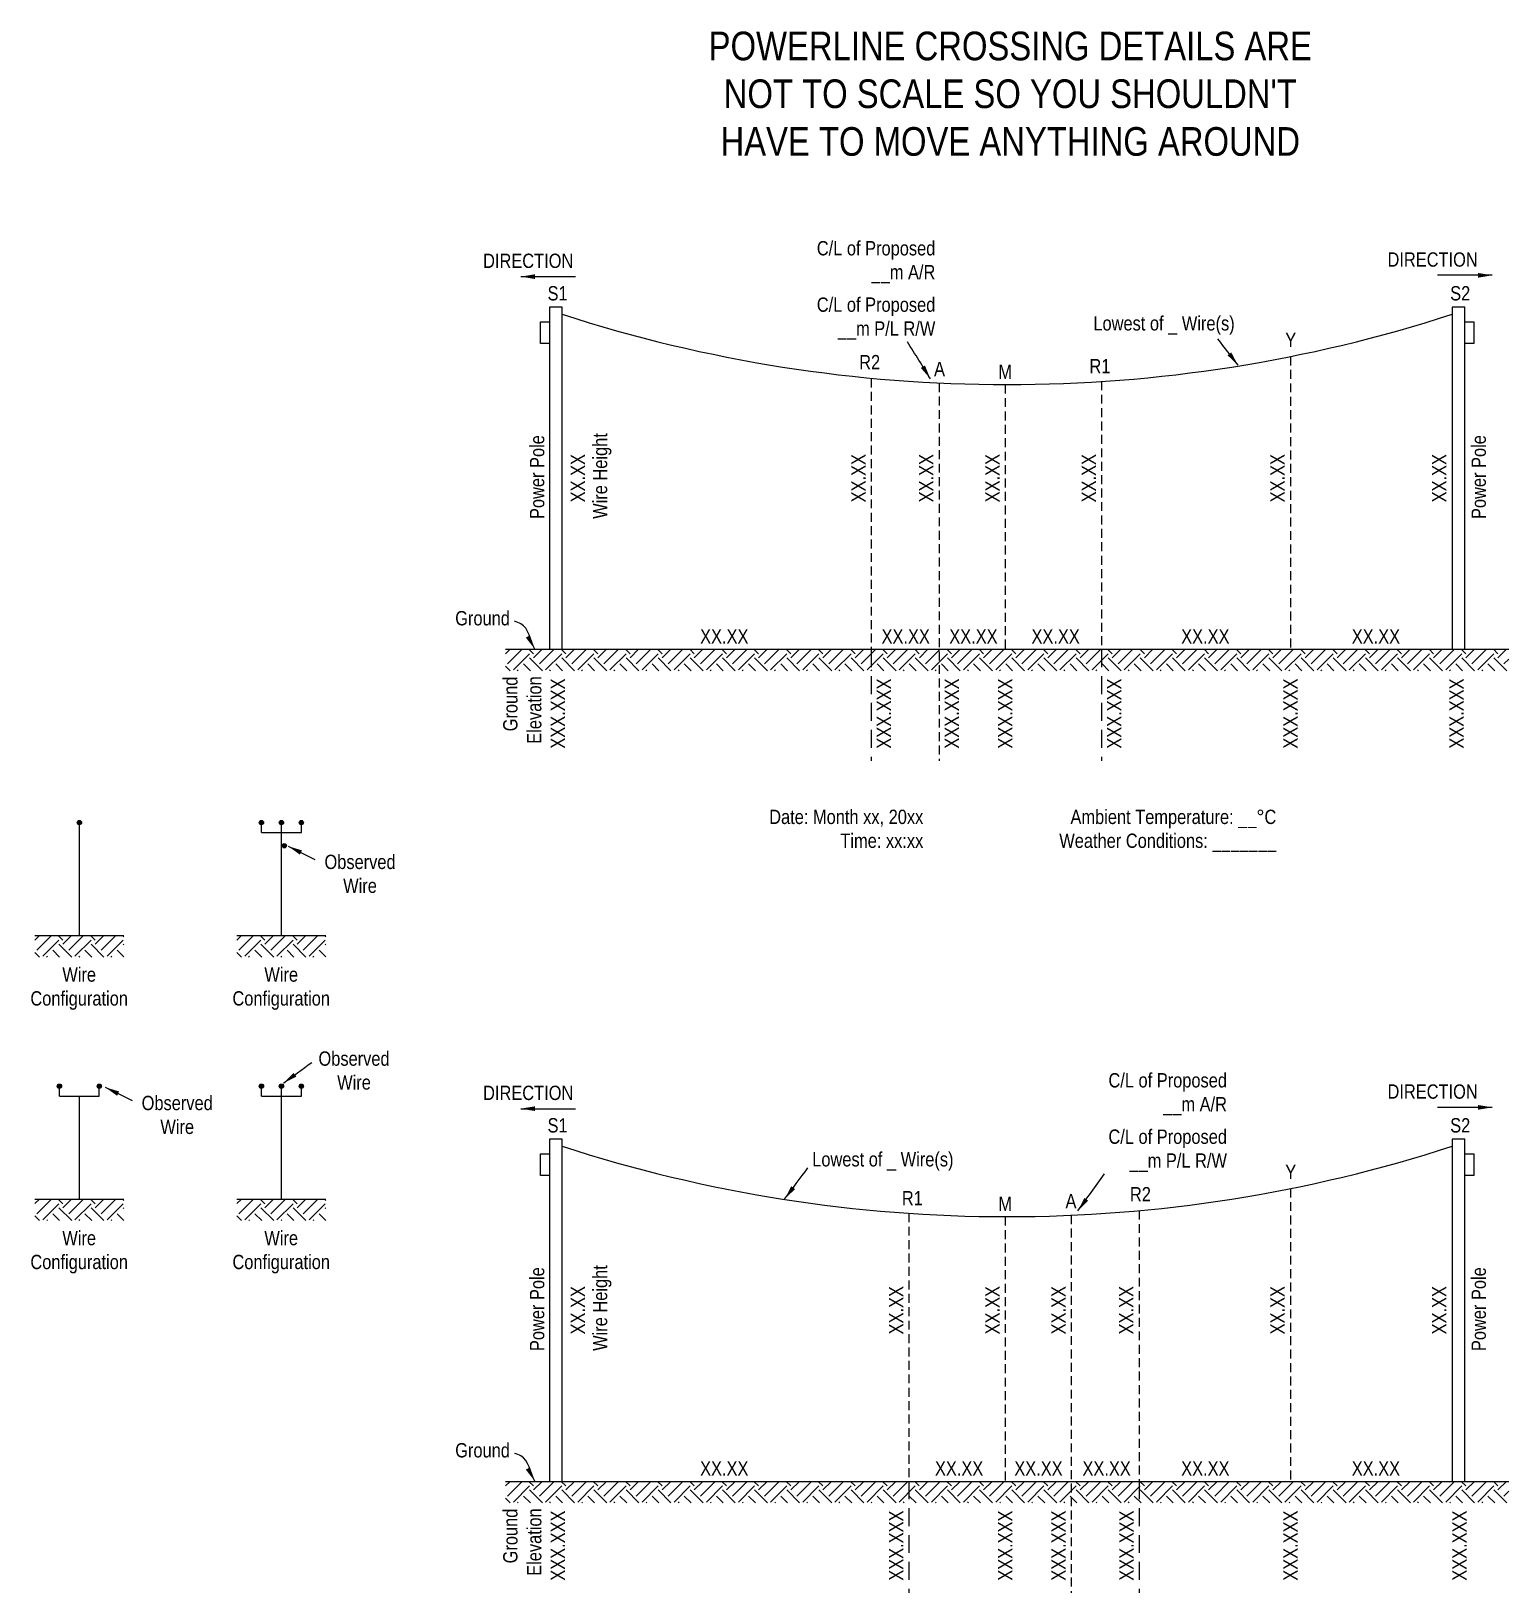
# Model space of a CAD drawing. Extents: x 403018 to 417191, y 6033193 to 6042673.
# Drawn here: x 408648 to 409680, y 6035767 to 6036857 of the extents above; entities that cross this region are included whole.
import ezdxf
from ezdxf.enums import TextEntityAlignment as Align

# ---------------------------------------------------------------- set-up
doc = ezdxf.new("R2010")
doc.units = 0
doc.header["$LTSCALE"] = 5
for name, pattern in [('foc-ACCESSROAD', [3.75, 2.5, -1.25]), ('foc-TIELINE', [1.875, 1.25, -0.625]), ('foc-TOPO', [1, 0.2, -0.8])]:
    doc.linetypes.add(name, pattern=pattern)
for name, color, linetype in [('AS-POWER', 104, 'foc-POWER'), ('AS-POWER-EXISTING-T', 72, 'Continuous'), ('C-AR', 13, 'foc-ACCESSROAD'), ('DETAIL-T', 7, 'Continuous'), ('L-BD', 7, 'Continuous'), ('L-TIE', 7, 'foc-TIELINE'), ('P-CROSSINGS-GROUND', 48, 'foc-TOPO'), ('P-CROSSINGS-LINE', 3, 'Continuous')]:
    doc.layers.add(name, color=color, linetype=linetype)
doc.styles.add('80CG', font='ARIALN.TTF', dxfattribs={"height": 10})
doc.styles.add('80L', font='ARIALN.TTF', dxfattribs={"height": 10})
doc.styles.add('foc-LtypeFont', font='ARIALN.TTF', dxfattribs={"height": 7.35})
doc.linetypes.add('foc-POWER', pattern='A,6,-1,["P",foc-LtypeFont,S=0.2,R=0,X=-0.625,Y=-0.75],-1.24,4', length=12.24)
doc.dimstyles.new('Compass 5 000', dxfattribs={"dimscale": 5, "dimtxt": 9, "dimasz": 2, "dimexe": 0.2, "dimexo": 0.0625, "dimgap": 0.5, "dimtad": 0, "dimtih": 1, "dimtoh": 1, "dimzin": 0, "dimdsep": 46, "dimtxsty": '80CG', "dimcen": 0.1, "dimse1": 1, "dimse2": 1, "dimclrd": 256, "dimclrt": 256, "dimaunit": 1, "dimadec": 4, "dimazin": 0, "dimtfac": 0.06, "dimtofl": 0, "dimtmove": 0, "dimatfit": 1, "dimfxl": 0.2, "dimtolj": 1, "dimtzin": 0, "dimlwd": -1, "dimarcsym": 0})

msp = doc.modelspace()

# ---------------------------------------------------------------- texts
at = {"layer": 'AS-POWER-EXISTING-T', "char_height": 10.001, "attachment_point": 7, "rotation": 90, "style": '80L'}
for insert in [(409006.416, 6036516.55), (409664.1, 6036516.55), (409006.416, 6035935.367), (409664.1, 6035935.367)]:
    msp.add_mtext_dynamic_manual_height_columns('Power Pole', width=177.06719, gutter_width=50.006, heights=[0], dxfattribs=dict(at, insert=insert))
at = {"layer": 'DETAIL-T', "color": 1, "insert": (409331.788, 6036813.481), "char_height": 20.00202, "width": 420.37884, "attachment_point": 5, "style": '80CG'}
msp.add_mtext("POWERLINE CROSSING DETAILS ARE\\PNOT TO SCALE SO YOU SHOULDN'T HAVE TO MOVE ANYTHING AROUND", dxfattribs=at)
at = {"layer": 'L-BD', "style": '80L'}
for s, p in [('S1', (409008.582, 6036669.219)), ('S2', (409639.055, 6036669.219)), ('Y', (409523.848, 6036636.694)), ('M', (409323.452, 6036614.383)), ('S1', (409008.582, 6036088.036)), ('S2', (409639.055, 6036088.036)), ('Y', (409523.848, 6036055.511)), ('R1', (409256.066, 6036037.164)), ('M', (409323.452, 6036033.199)), ('A', (409370.355, 6036035.133)), ('R2', (409415.374, 6036039.918))]:
    msp.add_text(s, height=10.001, dxfattribs=at).set_placement(p)
for s, p in [('R2', (409226.266, 6036621.101)), ('A', (409278.544, 6036616.316)), ('R1', (409387.088, 6036618.347))]:
    msp.add_text(s, height=10.001, rotation=360, dxfattribs=at).set_placement(p)
for p in [(409029.756, 6036545.053), (409225.728, 6036545.053), (409273.128, 6036545.053), (409319.277, 6036545.053), (409386.577, 6036545.053), (409518.431, 6036545.053), (409631.451, 6036545.053), (409029.756, 6035963.87), (409251.976, 6035963.87), (409319.277, 6035963.87), (409365.425, 6035963.87), (409412.825, 6035963.87), (409518.431, 6035963.87), (409631.451, 6035963.87)]:
    msp.add_text('XX.XX', height=10.001, rotation=90, dxfattribs=at).set_placement(p, align=Align.MIDDLE_CENTER)
for p in [(409132.012, 6036434.548), (409258.745, 6036434.548), (409306.06, 6036434.548), (409363.464, 6036434.548), (409468.037, 6036434.548), (409587.183, 6036434.548), (409132.012, 6035853.364), (409296.046, 6035853.364), (409351.491, 6035853.364), (409399.091, 6035853.364), (409468.037, 6035853.364), (409587.183, 6035853.364)]:
    msp.add_text('XX.XX', height=10.001, dxfattribs=at).set_placement(p, align=Align.MIDDLE_CENTER)
for p in [(409023.764, 6036405.153), (409251.573, 6036405.153), (409298.973, 6036405.153), (409336.323, 6036405.153), (409412.422, 6036405.153), (409535.478, 6036405.153), (409651.482, 6036405.153), (409023.764, 6035823.97), (409260.013, 6035823.97), (409336.323, 6035823.97), (409373.461, 6035823.97), (409420.862, 6035823.97), (409535.478, 6035823.97), (409653.539, 6035823.97)]:
    msp.add_text('XXX.XXX', height=10.001, rotation=90, dxfattribs=at).set_placement(p, align=Align.BOTTOM_RIGHT)
for s, width, gutter_width, insert, char_height, attachment_point in [('C/L of Proposed __m A/R', 95.65503, 50.006, (409279.443, 6036710.687), 10.00101, 3), ('DIRECTION', 62.14583, 50.006, (409026.561, 6036701.902), 10.001, 3), ('DIRECTION', 62.14583, 50.006, (409658.273, 6036702.814), 10.001, 3), ('C/L of Proposed __m P/L R/W', 95.65503, 50.006, (409279.443, 6036671.297), 10.00101, 3), ('Lowest of _ Wire(s)', 98.0908, 50.006, (409488.518, 6036658.236), 10.00101, 3), ('Ground', 177.06719, 50.006, (408944.081, 6036442.12), 10.001, 7), ('Date: Month xx, 20xx\\PTime: xx:xx', 156.18019, 50.006, (409271.035, 6036313.503), 10.00101, 3), ('Ambient Temperature: __%%DC\\PWeather Conditions: _______', 156.18019, 50.006, (409517.583, 6036313.503), 10.00101, 3), ('Observed Wire', 48.9385, 50, (408877.606, 6036268.659), 10.00101, 5), ('Wire\\PConfiguration', 67.43968, 50.006, (408681.433, 6036188.534), 10.00101, 5), ('Wire\\PConfiguration', 67.43968, 50.006, (408822.551, 6036188.534), 10.00101, 5), ('Observed Wire', 48.9385, 50, (408873.416, 6036131.258), 10.00101, 5), ('C/L of Proposed __m A/R', 95.65503, 50.006, (409483.14, 6036129.504), 10.00101, 3), ('DIRECTION', 62.14583, 50.006, (409026.561, 6036120.718), 10.001, 3), ('DIRECTION', 62.14583, 50.006, (409658.273, 6036121.631), 10.001, 3), ('Observed Wire', 48.9385, 50, (408749.9, 6036100.246), 10.00101, 5), ('C/L of Proposed __m P/L R/W', 95.65503, 50.006, (409483.14, 6036090.114), 10.00101, 3), ('Lowest of _ Wire(s)', 104.31504, 50.006, (409292.128, 6036074.329), 10.00101, 3), ('Wire\\PConfiguration', 67.43968, 50.006, (408681.433, 6036004.436), 10.00101, 5), ('Wire\\PConfiguration', 67.43968, 50.006, (408822.551, 6036004.436), 10.00101, 5), ('Ground', 177.06719, 50.006, (408944.081, 6035860.936), 10.001, 7)]:
    msp.add_mtext_dynamic_manual_height_columns(s, width=width, gutter_width=gutter_width, heights=[0], dxfattribs=dict(at, insert=insert, char_height=char_height, attachment_point=attachment_point))
at = {"layer": 'L-BD', "char_height": 10.00101, "attachment_point": 7, "rotation": 90, "style": '80L'}
for s, width, insert in [('\\pi0.12846;Wire Height', 59.87412, (409053.256, 6036516.55)), ('\\pi9.6849;Ground\\P\\pi1.0073;Elevation', 46.42801, (409004.405, 6036358.554)), ('\\pi0.12846;Wire Height', 59.87412, (409053.256, 6035935.367)), ('\\pi9.6849;Ground\\P\\pi1.0073;Elevation', 46.42801, (409004.405, 6035777.371))]:
    msp.add_mtext_dynamic_manual_height_columns(s, width=width, gutter_width=50.006, heights=[0], dxfattribs=dict(at, insert=insert))

# ---------------------------------------------------------------- hatches: boundary and pattern name
at = {"layer": 'AS-POWER-EXISTING-T'}
h = msp.add_hatch(color=256, dxfattribs=at)
h.dxf.hatch_style = 1
edge = h.paths.add_edge_path()
edge.add_arc((408681.562, 6036304.479), 1.5, 0, 360)
h = msp.add_hatch(color=256, dxfattribs=at)
h.dxf.hatch_style = 1
edge = h.paths.add_edge_path()
edge.add_arc((408808.744, 6036304.479), 1.5, 0, 360)
h = msp.add_hatch(color=256, dxfattribs=at)
h.dxf.hatch_style = 1
edge = h.paths.add_edge_path()
edge.add_arc((408822.68, 6036304.479), 1.5, 0, 360)
h = msp.add_hatch(color=256, dxfattribs=at)
h.dxf.hatch_style = 1
edge = h.paths.add_edge_path()
edge.add_arc((408836.616, 6036304.479), 1.5, 0, 360)
h = msp.add_hatch(color=256, dxfattribs=at)
h.dxf.hatch_style = 1
edge = h.paths.add_edge_path()
edge.add_arc((408824.73, 6036288.321), 1.5, 0, 360)
h = msp.add_hatch(color=256, dxfattribs=at)
h.dxf.hatch_style = 1
edge = h.paths.add_edge_path()
edge.add_arc((408667.626, 6036120.382), 1.5, 0, 360)
h = msp.add_hatch(color=256, dxfattribs=at)
h.dxf.hatch_style = 1
edge = h.paths.add_edge_path()
edge.add_arc((408695.498, 6036120.382), 1.5, 0, 360)
h = msp.add_hatch(color=256, dxfattribs=at)
h.dxf.hatch_style = 1
edge = h.paths.add_edge_path()
edge.add_arc((408808.744, 6036120.382), 1.5, 0, 360)
h = msp.add_hatch(color=256, dxfattribs=at)
h.dxf.hatch_style = 1
edge = h.paths.add_edge_path()
edge.add_arc((408822.68, 6036120.382), 1.5, 0, 360)
h = msp.add_hatch(color=256, dxfattribs=at)
h.dxf.hatch_style = 1
edge = h.paths.add_edge_path()
edge.add_arc((408836.616, 6036120.382), 1.5, 0, 360)
at = {"layer": 'P-CROSSINGS-GROUND'}
h = msp.add_hatch(dxfattribs=at)
h.set_pattern_fill('EARTH', color=256, scale=2.500252, angle=45)
h.set_pattern_definition([(45, (91433.334, 214417.513), (2e-15, 22.4529058), [15.87660195, -15.87660195]), (45, (91429.124, 214421.723), (2e-15, 22.4529058), [15.87660195, -15.87660195]), (45, (91424.915, 214425.933), (2e-15, 22.4529058), [15.87660195, -15.87660195]), (135, (91424.915, 214428.74), (-22.4529058, 2e-15), [15.87660195, -15.87660195]), (135, (91429.124, 214432.95), (-22.4529058, 2e-15), [15.87660195, -15.87660195]), (135, (91433.334, 214437.16), (-22.4529058, 2e-15), [15.87660195, -15.87660195])])
h.paths.add_polyline_path([(409679.97, 6036425.548), (408979.303, 6036425.548), (408979.303, 6036410.546), (409679.97, 6036410.546)])
h = msp.add_hatch(dxfattribs=at)
h.set_pattern_fill('EARTH', color=256, scale=2.500252, angle=45)
h.set_pattern_definition([(45, (90475.886, 214217.539), (2e-15, 22.4529058), [15.87660195, -15.87660195]), (45, (90471.676, 214221.749), (2e-15, 22.4529058), [15.87660195, -15.87660195]), (45, (90467.466, 214225.959), (2e-15, 22.4529058), [15.87660195, -15.87660195]), (135, (90467.466, 214228.766), (-22.4529058, 2e-15), [15.87660195, -15.87660195]), (135, (90471.676, 214232.975), (-22.4529058, 2e-15), [15.87660195, -15.87660195]), (135, (90475.886, 214237.185), (-22.4529058, 2e-15), [15.87660195, -15.87660195])])
h.paths.add_polyline_path([(408712.594, 6036210.572), (408712.594, 6036225.573), (408650.53, 6036225.573), (408650.53, 6036210.572)])
h = msp.add_hatch(dxfattribs=at)
h.set_pattern_fill('EARTH', color=256, scale=2.500252, angle=45)
h.set_pattern_definition([(45, (90617.004, 214217.539), (2e-15, 22.4529058), [15.87660195, -15.87660195]), (45, (90612.794, 214221.749), (2e-15, 22.4529058), [15.87660195, -15.87660195]), (45, (90608.584, 214225.959), (2e-15, 22.4529058), [15.87660195, -15.87660195]), (135, (90608.584, 214228.766), (-22.4529058, 2e-15), [15.87660195, -15.87660195]), (135, (90612.794, 214232.975), (-22.4529058, 2e-15), [15.87660195, -15.87660195]), (135, (90617.004, 214237.185), (-22.4529058, 2e-15), [15.87660195, -15.87660195])])
h.paths.add_polyline_path([(408853.712, 6036210.572), (408853.712, 6036225.573), (408791.648, 6036225.573), (408791.648, 6036210.572)])
h = msp.add_hatch(dxfattribs=at)
h.set_pattern_fill('EARTH', color=256, scale=2.500252, angle=45)
h.set_pattern_definition([(45, (90475.886, 214033.442), (2e-15, 22.4529058), [15.87660195, -15.87660195]), (45, (90471.676, 214037.651), (2e-15, 22.4529058), [15.87660195, -15.87660195]), (45, (90467.466, 214041.861), (2e-15, 22.4529058), [15.87660195, -15.87660195]), (135, (90467.466, 214044.668), (-22.4529058, 2e-15), [15.87660195, -15.87660195]), (135, (90471.676, 214048.878), (-22.4529058, 2e-15), [15.87660195, -15.87660195]), (135, (90475.886, 214053.088), (-22.4529058, 2e-15), [15.87660195, -15.87660195])])
h.paths.add_polyline_path([(408712.594, 6036026.474), (408712.594, 6036041.476), (408650.53, 6036041.476), (408650.53, 6036026.474)])
h = msp.add_hatch(dxfattribs=at)
h.set_pattern_fill('EARTH', color=256, scale=2.500252, angle=45)
h.set_pattern_definition([(45, (90617.004, 214033.442), (2e-15, 22.4529058), [15.87660195, -15.87660195]), (45, (90612.794, 214037.651), (2e-15, 22.4529058), [15.87660195, -15.87660195]), (45, (90608.584, 214041.861), (2e-15, 22.4529058), [15.87660195, -15.87660195]), (135, (90608.584, 214044.668), (-22.4529058, 2e-15), [15.87660195, -15.87660195]), (135, (90612.794, 214048.878), (-22.4529058, 2e-15), [15.87660195, -15.87660195]), (135, (90617.004, 214053.088), (-22.4529058, 2e-15), [15.87660195, -15.87660195])])
h.paths.add_polyline_path([(408853.712, 6036026.474), (408853.712, 6036041.476), (408791.648, 6036041.476), (408791.648, 6036026.474)])
h = msp.add_hatch(dxfattribs=at)
h.set_pattern_fill('EARTH', color=256, scale=2.500252, angle=45)
h.set_pattern_definition([(45, (91433.334, 213836.33), (2e-15, 22.4529058), [15.87660195, -15.87660195]), (45, (91429.124, 213840.54), (2e-15, 22.4529058), [15.87660195, -15.87660195]), (45, (91424.915, 213844.75), (2e-15, 22.4529058), [15.87660195, -15.87660195]), (135, (91424.915, 213847.556), (-22.4529058, 2e-15), [15.87660195, -15.87660195]), (135, (91429.124, 213851.766), (-22.4529058, 2e-15), [15.87660195, -15.87660195]), (135, (91433.334, 213855.976), (-22.4529058, 2e-15), [15.87660195, -15.87660195])])
h.paths.add_polyline_path([(409679.97, 6035844.364), (408979.303, 6035844.364), (408979.303, 6035829.363), (409679.97, 6035829.363)])

# ---------------------------------------------------------------- linework, layer by layer
at = {"layer": 'AS-POWER'}
for centre in [(409329.604, 6037618.6), (409329.604, 6037037.416)]:
    msp.add_arc(centre, 1008.16, 252.041288, 287.958712, dxfattribs=at)
at = {"layer": 'AS-POWER-EXISTING-T'}
for p, q in [((408681.562, 6036297.609), (408681.562, 6036304.479)), ((408808.744, 6036297.609), (408808.744, 6036304.479)), ((408822.68, 6036297.609), (408822.68, 6036304.479)), ((408836.616, 6036297.609), (408836.616, 6036304.479)), ((408808.744, 6036297.609), (408836.616, 6036297.609)), ((408667.626, 6036113.512), (408667.626, 6036120.382)), ((408695.498, 6036113.512), (408695.498, 6036120.382)), ((408808.744, 6036113.512), (408808.744, 6036120.382)), ((408822.68, 6036113.512), (408822.68, 6036120.382)), ((408836.616, 6036113.512), (408836.616, 6036120.382)), ((408667.626, 6036113.512), (408695.498, 6036113.512)), ((408808.744, 6036113.512), (408836.616, 6036113.512))]:
    msp.add_line(p, q, dxfattribs=at)
for points in [[(409018.756, 6036664.559), (409009.973, 6036664.559), (409009.973, 6036425.548), (409018.756, 6036425.548)], [(409649.235, 6036664.559), (409640.451, 6036664.559), (409640.451, 6036425.548), (409649.235, 6036425.548)], [(409003.68, 6036654.265), (409009.973, 6036654.265), (409009.973, 6036639.125), (409003.68, 6036639.125)], [(409649.235, 6036654.265), (409655.527, 6036654.265), (409655.527, 6036639.125), (409649.235, 6036639.125)], [(409018.756, 6036083.376), (409009.973, 6036083.376), (409009.973, 6035844.364), (409018.756, 6035844.364)], [(409649.235, 6036083.376), (409640.451, 6036083.376), (409640.451, 6035844.364), (409649.235, 6035844.364)], [(409003.68, 6036073.082), (409009.973, 6036073.082), (409009.973, 6036057.941), (409003.68, 6036057.941)], [(409649.235, 6036073.082), (409655.527, 6036073.082), (409655.527, 6036057.941), (409649.235, 6036057.941)]]:
    msp.add_lwpolyline(points, close=True, dxfattribs=at)
at = {"layer": 'AS-POWER-EXISTING-T', "const_width": 1, "flags": 128}
for points in [[(408681.562, 6036297.609), (408681.562, 6036225.573)], [(408822.68, 6036297.609), (408822.68, 6036225.573)], [(408681.562, 6036113.512), (408681.562, 6036041.476)], [(408822.68, 6036113.512), (408822.68, 6036041.476)]]:
    msp.add_lwpolyline(points, dxfattribs=at)
at = {"layer": 'AS-POWER-EXISTING-T'}
for centre in [(408681.562, 6036304.479), (408808.744, 6036304.479), (408822.68, 6036304.479), (408836.616, 6036304.479), (408824.73, 6036288.321), (408667.626, 6036120.382), (408695.498, 6036120.382), (408808.744, 6036120.382), (408822.68, 6036120.382), (408836.616, 6036120.382)]:
    msp.add_circle(centre, 1.5, dxfattribs=at)
at = {"layer": 'C-AR'}
for p, q in [((409234.728, 6036425.548), (409234.728, 6036347.715)), ((409395.577, 6036425.548), (409395.577, 6036347.715)), ((409260.976, 6035844.364), (409260.976, 6035766.532)), ((409421.825, 6035844.364), (409421.825, 6035766.532))]:
    msp.add_line(p, q, dxfattribs=at)
at = {"layer": 'L-TIE'}
for p, q in [((409527.431, 6036630.04), (409527.431, 6036425.548)), ((409234.728, 6036614.667), (409234.728, 6036425.548)), ((409282.128, 6036611.437), (409282.128, 6036347.715)), ((409328.277, 6036610.441), (409328.277, 6036425.548)), ((409395.577, 6036612.779), (409395.577, 6036425.548)), ((409527.431, 6036048.857), (409527.431, 6035844.364)), ((409421.825, 6036033.484), (409421.825, 6035844.364)), ((409260.976, 6036031.595), (409260.976, 6035844.364)), ((409328.277, 6036029.258), (409328.277, 6035844.364)), ((409374.425, 6036030.254), (409374.425, 6035766.532))]:
    msp.add_line(p, q, dxfattribs=at)
at = {"layer": 'P-CROSSINGS-LINE', "color": 3}
for p, q in [((408979.303, 6036425.548), (409679.97, 6036425.548)), ((408650.53, 6036225.573), (408712.594, 6036225.573)), ((408791.648, 6036225.573), (408853.712, 6036225.573)), ((408650.53, 6036041.476), (408712.594, 6036041.476)), ((408791.648, 6036041.476), (408853.712, 6036041.476)), ((408979.303, 6035844.364), (409679.97, 6035844.364))]:
    msp.add_line(p, q, dxfattribs=at)

msp.set_redraw_order([(e.dxf.handle, doc.entitydb.next_handle()) for e in msp.query("TEXT MTEXT ATTDEF DIMENSION ARC_DIMENSION")])  # texts and dimensions are drawn at this point

# ---------------------------------------------------------------- leaders
at = {"layer": 'L-BD', "path_type": 1}
for points in [[(408989.834, 6036685.858), (409028.098, 6036685.858)], [(409668.427, 6036686.771), (409630.162, 6036686.771)], [(409276.017, 6036614.436), (409259.946, 6036640.376)], [(409490.868, 6036623.956), (409476.803, 6036642.472)], [(408999.641, 6036425.742), (408989.956, 6036443.431), (408985.568, 6036445.094)], [(408827.358, 6036288.014), (408846.091, 6036278.807)], [(408824.076, 6036122.475), (408843.928, 6036137.003)], [(408699.651, 6036119.601), (408718.385, 6036110.393)], [(408989.834, 6036104.675), (409028.098, 6036104.675)], [(409668.427, 6036105.587), (409630.162, 6036105.587)], [(409174.166, 6036041.48), (409190.482, 6036063.377)], [(409379.033, 6036033.252), (409397.581, 6036059.192)], [(408999.641, 6035844.558), (408989.956, 6035862.247), (408985.568, 6035863.91)]]:
    msp.add_leader(points, dimstyle='Compass 5 000', override={"dimgap": 0.5, "dimtad": 0}, dxfattribs=at)

doc.saveas('drawing.dxf')
